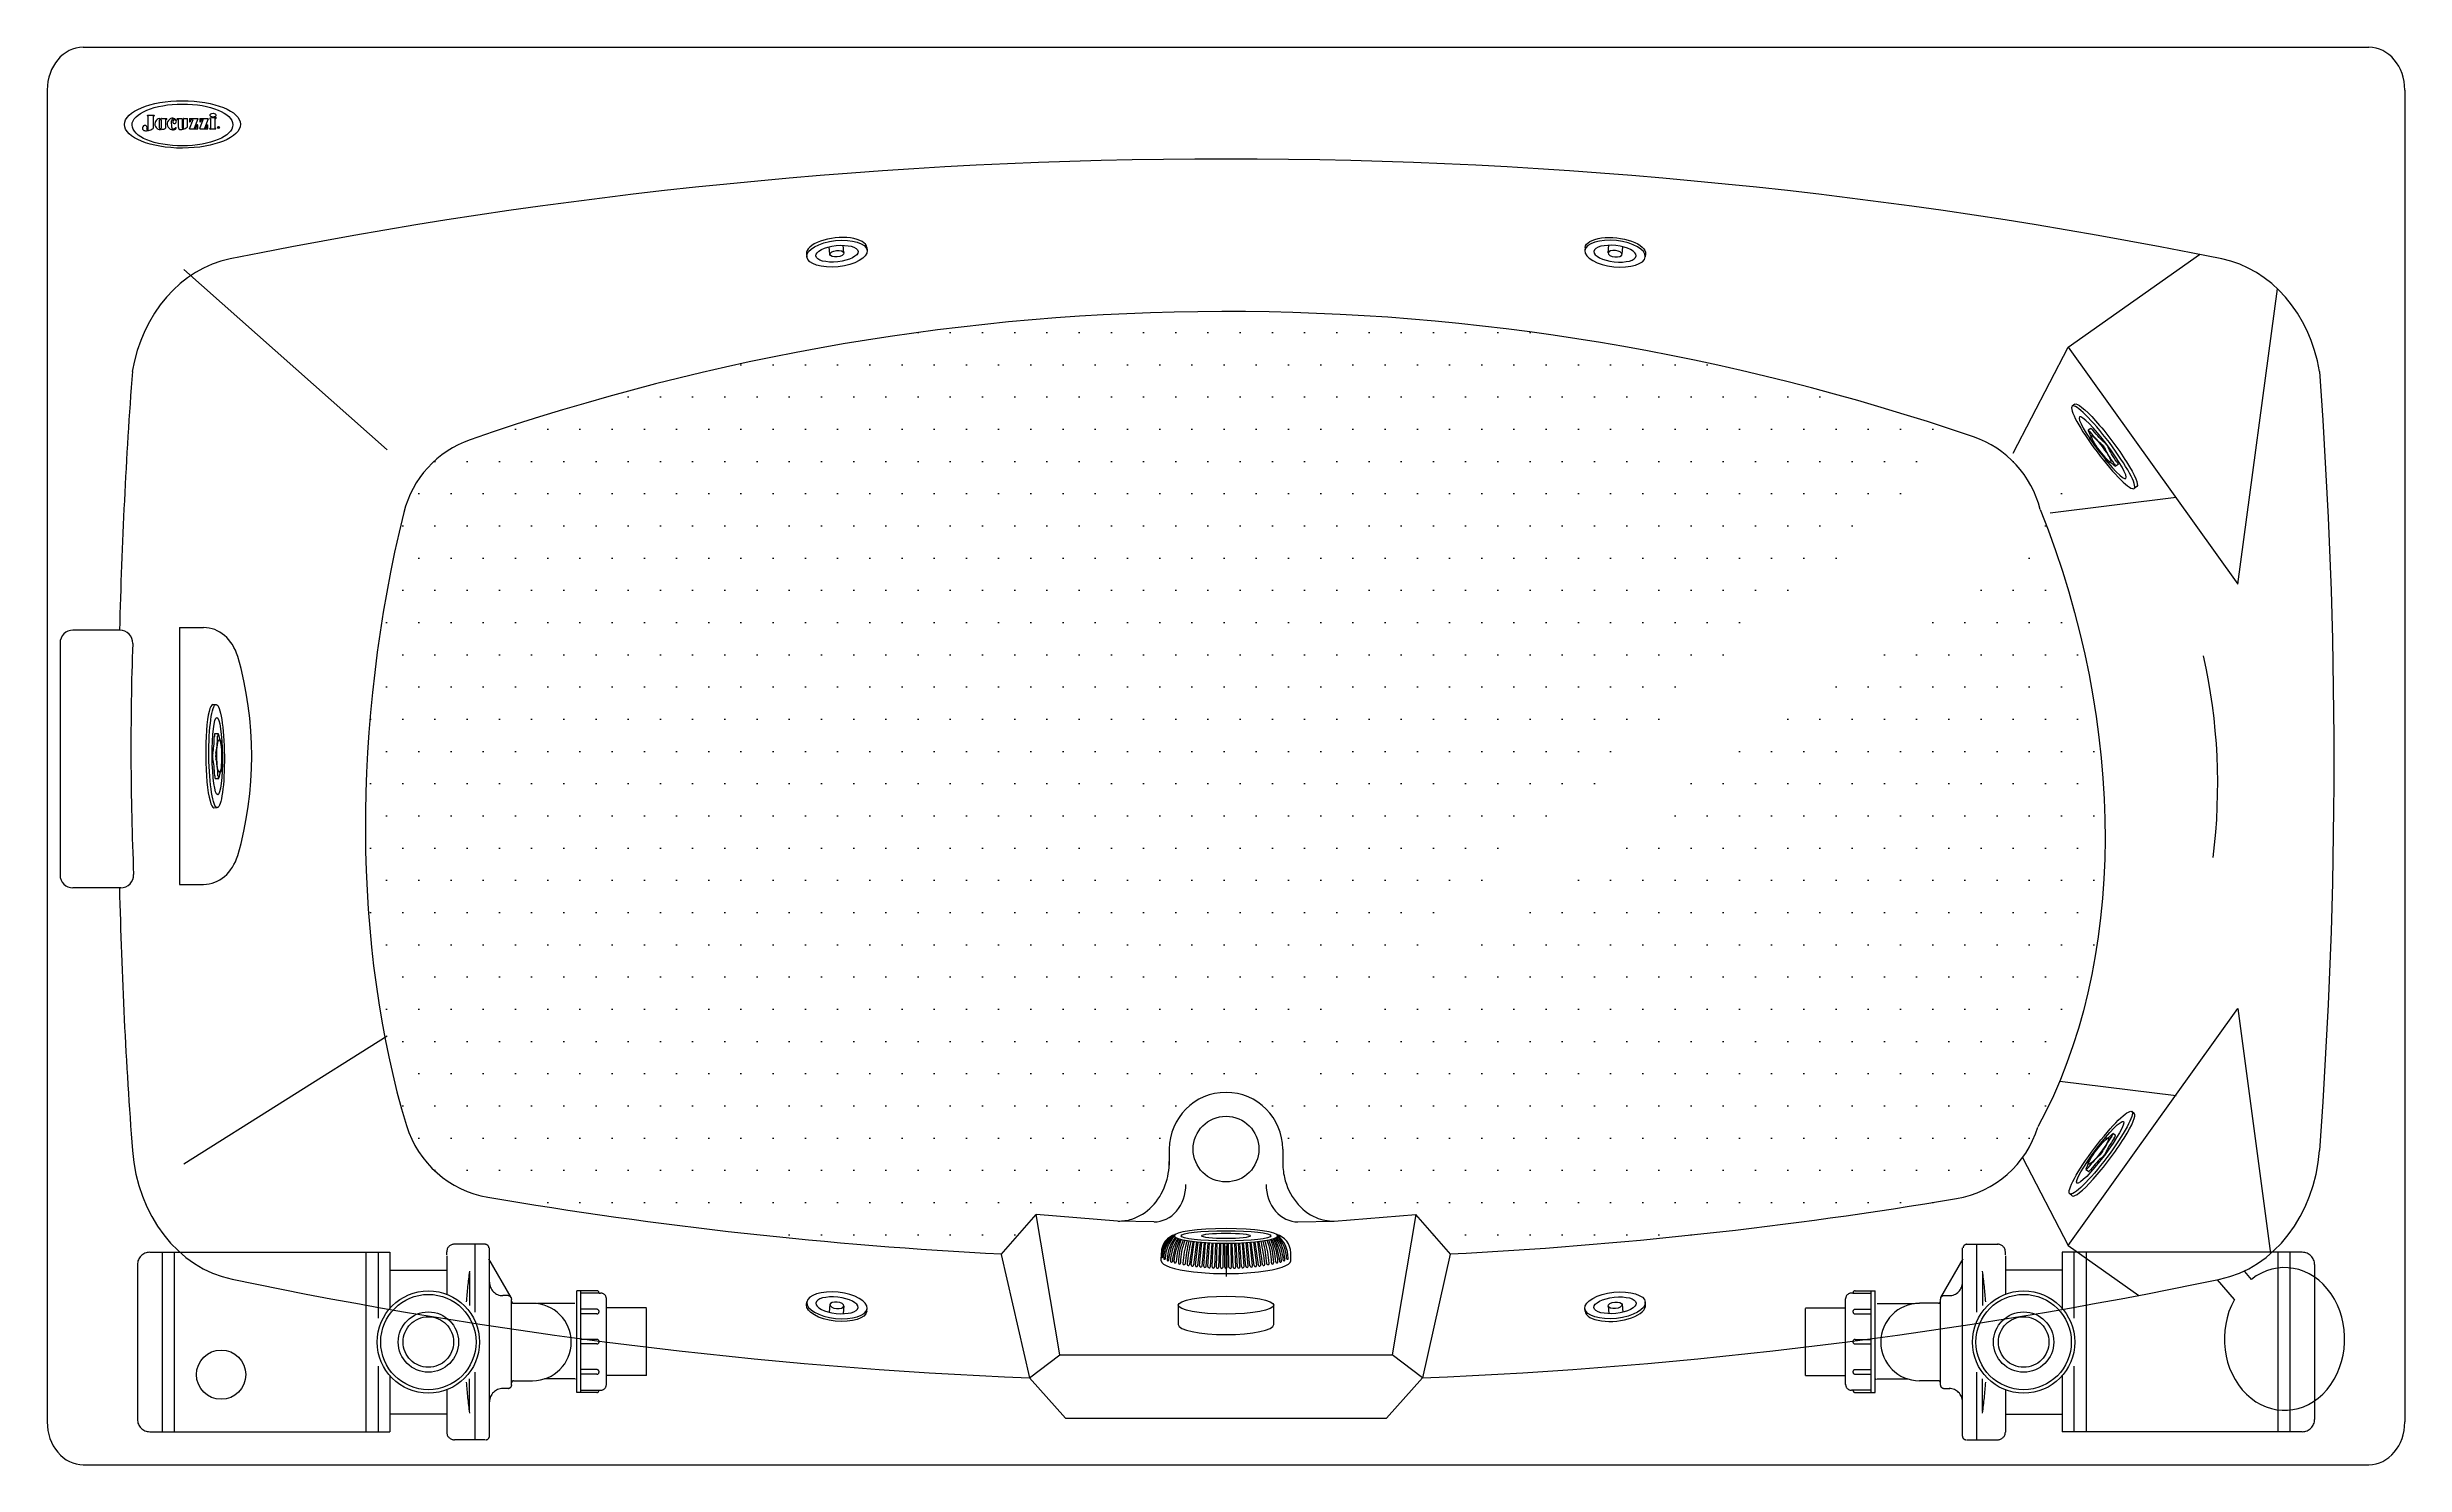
# Model space of a CAD drawing. Header units: millimetres. Extents: x -1273.63 to -1271.8, y 2253.67 to 2254.77.
import ezdxf
from ezdxf.enums import TextEntityAlignment as Align

# ---------------------------------------------------------------- set-up
doc = ezdxf.new("R2010")
doc.units = ezdxf.units.MM
doc.header["$LTSCALE"] = 10
doc.linetypes.add('HIDDEN', pattern=[0.375, 0.25, -0.125])
for name, color, linetype in [('CONTOR05', 7, 'Continuous'), ('jacuzzi', 1, 'Continuous'), ('LCOTA02', 1, 'Continuous')]:
    doc.layers.add(name, color=color, linetype=linetype)
doc.styles.add('ROMANS', font='romans', dxfattribs={"height": 4})

# ---------------------------------------------------------------- blocks, each defined once
blk = doc.blocks.new('A$C1E5B20B9')
at = {"layer": 'LCOTA02'}
for p, q in [((12, 80), (17, 80)), ((14.6, 57.5), (19.6, 57.5)), ((14.6, 22.5), (20, 22.5)), ((12, 0), (17, 0))]:
    blk.add_line(p, q, dxfattribs=at)
for centre, major_axis, start_param, end_param in [((12, 40), (0, 40), 0, 3.141593), ((8.2, 59), (0, 19), 3.648269, 4.519872), ((14.6, 54.8), (0, 2.68), 6.283185, 7.661464), ((13.2, 59), (0, 19), 3.648269, 4.519872), ((19.6, 54.8), (0, 2.68), 5.533225, 7.661464), ((24, 70.7), (0, 19), 2.391632, 3.263235), ((11.3, 40), (0, 2.68), 0.506677, 2.634916), ((8.2, 21), (0, 19), 4.904906, 5.776509), ((16.3, 40), (0, 2.68), 0.506677, 2.634916), ((13.2, 21), (0, 19), 4.904906, 5.776509), ((24.8, 49.2), (0, 2.68), 4.276588, 6.404827), ((30.7, 40), (0, 19), 1.134995, 2.006598), ((14.6, 25.2), (0, 2.68), 1.763314, 3.141593), ((19.6, 25.2), (0, 2.68), 1.763314, 3.891553), ((24, 9.3), (0, 19), 6.161543, 7.033146), ((24.8, 30.8), (0, 2.68), 3.019951, 5.14819)]:
    blk.add_ellipse(centre, major_axis=major_axis, ratio=0.3, start_param=start_param, end_param=end_param, dxfattribs=at)
for centre, major_axis, ratio in [((17, 40), (0, 40), 0.3), ((18, 40), (0, 30), 0.266667), ((21, 40), (0, 12.5), 0.3)]:
    blk.add_ellipse(centre, major_axis=major_axis, ratio=ratio, dxfattribs=at)
blk = doc.blocks.new('A$C00053991')
at = {"layer": 'CONTOR05', "xscale": 0.5, "zscale": 0.5}
blk.add_blockref('A$C1E5B20B9', (0, 0), dxfattribs=at)
blk = doc.blocks.new('A$C691B2982')
at = {"layer": 'CONTOR05', "xscale": 0.1, "yscale": 0.1, "zscale": 0.1}
blk.add_blockref('A$C00053991', (0, 0), dxfattribs=at)
blk = doc.blocks.new('A$C159910E5')
at = {"layer": 'CONTOR05', "rotation": 270}
blk.add_blockref('A$C691B2982', (0, 1.45), dxfattribs=at)
blk = doc.blocks.new('A$C3BF32979')
at = {"layer": 'CONTOR05', "rotation": 314.9999999999977}
blk.add_blockref('A$C159910E5', (-0.4, 5.26), dxfattribs=at)
blk = doc.blocks.new('*E7')
at = {"layer": 'CONTOR05', "rotation": 135.5818886525813}
blk.add_blockref('A$C3BF32979', (4.89, 4.04), dxfattribs=at)

msp = doc.modelspace()

# ---------------------------------------------------------------- hatches: boundary and pattern name
at = {"layer": 'jacuzzi'}
h = msp.add_hatch(dxfattribs=at)
h.set_pattern_fill('DOTS', color=256, scale=0.4, style=0)
h.set_pattern_definition([(0, (-1275.528308, 2255.046408), (0.0125, 0.025), [0, -0.025])])
edge = h.paths.add_edge_path()
edge.add_ellipse((-1272.7143, 2252.0787), major_axis=(0, 2.484), ratio=0.842911, start_angle=-16.0884, end_angle=16.2711)
edge.add_arc((-1273.2748, 2254.3876), 0.08, 109.0994, 166.1307)
edge.add_ellipse((-1273.0518, 2254.264), major_axis=(0.0846, 0.5717), ratio=0.558822, start_angle=80.3136, end_angle=130.201)
edge.add_arc((-1273.2738, 2253.9543), 0.08, 196.8588, 260.3496)
edge.add_ellipse((-1272.7143, 2258.6177), major_axis=(0, 4.7907), ratio=0.842911, start_angle=171.8433, end_angle=177.529)
edge.add_ellipse((-1272.7143, 2258.6177), major_axis=(0, 4.7907), ratio=0.842911, start_angle=182.471, end_angle=188.0699)
edge.add_arc((-1272.1607, 2253.9533), 0.08, 279.5483, 343.0307)
edge.add_ellipse((-1272.3825, 2254.264), major_axis=(-0.1541, 0.4613), ratio=0.68241, start_angle=212.2492, end_angle=275.0197, ccw=False)
edge.add_arc((-1272.16, 2254.3897), 0.08, 14.0043, 71.1107)
edge.add_line((-1272.7984, 2253.857), (-1272.8617, 2253.8621))
edge.add_line((-1272.8888, 2253.831), (-1272.8617, 2253.8621))
edge.add_line((-1272.5399, 2253.831), (-1272.5669, 2253.8621))
edge.add_line((-1272.6303, 2253.857), (-1272.5669, 2253.8621))
edge.add_spline(control_points=[(-1272.6703, 2253.9031), (-1272.6703, 2253.8989), (-1272.6699, 2253.8948), (-1272.6673, 2253.8837), (-1272.6642, 2253.8772), (-1272.6556, 2253.8664), (-1272.6503, 2253.8622), (-1272.6399, 2253.8578), (-1272.6352, 2253.8569), (-1272.6305, 2253.857)], knot_values=[1.570796, 1.570796, 1.570796, 1.570796, 1.842994, 1.842994, 2.322226, 2.322226, 2.801459, 2.801459, 3.155508, 3.155508, 3.155508, 3.155508], degree=3, periodic=0)
edge.add_arc((-1272.7143, 2253.9128), 0.044, 0, 180)
edge.add_spline(control_points=[(-1272.7981, 2253.857), (-1272.7945, 2253.8569), (-1272.7909, 2253.8574), (-1272.7816, 2253.8603), (-1272.7762, 2253.8637), (-1272.7673, 2253.8729), (-1272.7637, 2253.8787), (-1272.7594, 2253.8907), (-1272.7583, 2253.8969), (-1272.7583, 2253.9031)], knot_values=[3.127678, 3.127678, 3.127678, 3.127678, 3.399848, 3.399848, 3.853589, 3.853589, 4.307329, 4.307329, 4.712389, 4.712389, 4.712389, 4.712389], degree=3, periodic=0)

# ---------------------------------------------------------------- linework, layer by layer
at = {"layer": 'jacuzzi', "color": 3}
for p, q in [((-1273.6013, 2254.7678), (-1271.8273, 2254.7678)), ((-1273.6293, 2254.7346), (-1273.6293, 2253.7011)), ((-1271.7993, 2254.7346), (-1271.7993, 2253.7011)), ((-1273.6013, 2253.6678), (-1271.8273, 2253.6678))]:
    msp.add_line(p, q, dxfattribs=at)
at = {"layer": 'jacuzzi'}
for p, q in [((-1273.5515, 2254.7146), (-1273.5515, 2254.7148)), ((-1273.5513, 2254.715), (-1273.5464, 2254.715)), ((-1273.5511, 2254.7144), (-1273.5513, 2254.7144)), ((-1273.5509, 2254.704), (-1273.5509, 2254.7142)), ((-1273.5464, 2254.7144), (-1273.547, 2254.7144)), ((-1273.547, 2254.7144), (-1273.547, 2254.7048)), ((-1273.5462, 2254.7148), (-1273.5462, 2254.7146)), ((-1273.5405, 2254.7121), (-1273.5405, 2254.7122)), ((-1273.5404, 2254.7124), (-1273.5367, 2254.7124)), ((-1273.5374, 2254.7116), (-1273.5374, 2254.705)), ((-1273.5367, 2254.7118), (-1273.5372, 2254.7118)), ((-1273.5365, 2254.7122), (-1273.5365, 2254.712)), ((-1273.5326, 2254.7055), (-1273.5327, 2254.7107)), ((-1273.5283, 2254.7119), (-1273.5283, 2254.7123)), ((-1273.5282, 2254.7124), (-1273.5246, 2254.7124)), ((-1273.5282, 2254.7118), (-1273.5278, 2254.7118)), ((-1273.5277, 2254.7117), (-1273.5277, 2254.706)), ((-1273.5233, 2254.7124), (-1273.5204, 2254.7124)), ((-1273.5188, 2254.7124), (-1273.5188, 2254.7099)), ((-1273.5188, 2254.7045), (-1273.516, 2254.7118)), ((-1273.5187, 2254.7125), (-1273.5122, 2254.7125)), ((-1273.5187, 2254.7098), (-1273.5184, 2254.7098)), ((-1273.5149, 2254.705), (-1273.5121, 2254.7124)), ((-1273.5129, 2254.7076), (-1273.5125, 2254.7076)), ((-1273.5124, 2254.7044), (-1273.5124, 2254.7075)), ((-1273.5109, 2254.7124), (-1273.5109, 2254.7099)), ((-1273.5109, 2254.7046), (-1273.5081, 2254.7118)), ((-1273.5108, 2254.7125), (-1273.5043, 2254.7125)), ((-1273.5108, 2254.7098), (-1273.5104, 2254.7098)), ((-1273.507, 2254.705), (-1273.5042, 2254.7124)), ((-1273.505, 2254.7076), (-1273.5046, 2254.7076)), ((-1273.5045, 2254.7045), (-1273.5045, 2254.7075)), ((-1273.5403, 2254.7045), (-1273.5403, 2254.704)), ((-1273.5293, 2254.7047), (-1273.5293, 2254.7053)), ((-1273.5187, 2254.7044), (-1273.5125, 2254.7044)), ((-1273.5108, 2254.7044), (-1273.5046, 2254.7044)), ((-1273.503, 2254.7044), (-1273.503, 2254.7046)), ((-1273.5029, 2254.7044), (-1273.4986, 2254.7044)), ((-1273.4985, 2254.7045), (-1273.4985, 2254.7046)), ((-1273.0399, 2254.6072), (-1273.0397, 2254.6051)), ((-1273.0217, 2254.6071), (-1273.0223, 2254.613)), ((-1273.0109, 2254.6082), (-1273.0115, 2254.6141)), ((-1272.9931, 2254.6123), (-1272.9928, 2254.6102)), ((-1272.4356, 2254.6123), (-1272.4358, 2254.6102)), ((-1272.4178, 2254.6082), (-1272.4171, 2254.6141)), ((-1272.4069, 2254.6071), (-1272.4063, 2254.613)), ((-1272.3887, 2254.6072), (-1272.3889, 2254.6051)), ((-1272.0607, 2254.535), (-1271.9587, 2254.607)), ((-1273.3653, 2254.4554), (-1273.5231, 2254.5953)), ((-1271.929, 2254.3511), (-1271.8982, 2254.5804)), ((-1272.1033, 2254.4527), (-1272.0607, 2254.535)), ((-1272.0607, 2254.535), (-1271.929, 2254.3511)), ((-1272.0745, 2254.4066), (-1271.9767, 2254.4187)), ((-1273.6193, 2254.3055), (-1273.6193, 2254.1255)), ((-1273.5729, 2254.3155), (-1273.6093, 2254.3155)), ((-1273.5266, 2254.3175), (-1273.5266, 2254.1181)), ((-1273.5266, 2254.3175), (-1273.5079, 2254.3175)), ((-1273.5722, 2254.1155), (-1273.6093, 2254.1155)), ((-1273.5266, 2254.1181), (-1273.5079, 2254.1181)), ((-1272.0607, 2253.8381), (-1271.929, 2254.022)), ((-1271.929, 2254.022), (-1271.9035, 2253.8318)), ((-1273.5231, 2253.9013), (-1273.3653, 2254.0006)), ((-1272.0671, 2253.9655), (-1271.9767, 2253.9544)), ((-1272.7583, 2253.9128), (-1272.7583, 2253.9004)), ((-1272.6703, 2253.9128), (-1272.6703, 2253.9004)), ((-1272.096, 2253.9062), (-1272.0607, 2253.8381)), ((-1272.8888, 2253.831), (-1272.8617, 2253.8621)), ((-1272.8433, 2253.7531), (-1272.8617, 2253.8621)), ((-1272.7984, 2253.857), (-1272.8617, 2253.8621)), ((-1272.7702, 2253.8564), (-1272.7984, 2253.857)), ((-1272.6585, 2253.8564), (-1272.6303, 2253.857)), ((-1272.6303, 2253.857), (-1272.5669, 2253.8621)), ((-1272.5669, 2253.8621), (-1272.5853, 2253.7531)), ((-1272.5399, 2253.831), (-1272.5669, 2253.8621)), ((-1272.8888, 2253.831), (-1272.8668, 2253.7354)), ((-1272.7646, 2253.8262), (-1272.7645, 2253.8324)), ((-1272.7646, 2253.8262), (-1272.7645, 2253.8324)), ((-1272.7413, 2253.8232), (-1272.7389, 2253.8408)), ((-1272.7394, 2253.8229), (-1272.7369, 2253.8406)), ((-1272.7381, 2253.8228), (-1272.736, 2253.8405)), ((-1272.7362, 2253.8225), (-1272.734, 2253.8403)), ((-1272.7349, 2253.8224), (-1272.733, 2253.8403)), ((-1272.7329, 2253.8222), (-1272.731, 2253.8401)), ((-1272.7316, 2253.8221), (-1272.7301, 2253.84)), ((-1272.7297, 2253.8219), (-1272.7281, 2253.8399)), ((-1272.7284, 2253.8218), (-1272.7271, 2253.8399)), ((-1272.7264, 2253.8216), (-1272.7251, 2253.8398)), ((-1272.7251, 2253.8216), (-1272.7242, 2253.8398)), ((-1272.7231, 2253.8215), (-1272.7222, 2253.8397)), ((-1272.7218, 2253.8214), (-1272.7212, 2253.8397)), ((-1272.7199, 2253.8213), (-1272.7192, 2253.8396)), ((-1272.7186, 2253.8213), (-1272.7183, 2253.8396)), ((-1272.7166, 2253.8213), (-1272.7163, 2253.8396)), ((-1272.7153, 2253.8213), (-1272.7153, 2253.8396)), ((-1272.7143, 2253.8376), (-1272.7143, 2253.814)), ((-1272.7133, 2253.8213), (-1272.7133, 2253.8396)), ((-1272.712, 2253.8213), (-1272.7124, 2253.8396)), ((-1272.71, 2253.8213), (-1272.7104, 2253.8396)), ((-1272.7088, 2253.8213), (-1272.7094, 2253.8396)), ((-1272.7068, 2253.8214), (-1272.7074, 2253.8397)), ((-1272.7055, 2253.8215), (-1272.7065, 2253.8397)), ((-1272.7035, 2253.8216), (-1272.7045, 2253.8398)), ((-1272.7022, 2253.8216), (-1272.7035, 2253.8398)), ((-1272.7003, 2253.8218), (-1272.7015, 2253.8399)), ((-1272.699, 2253.8219), (-1272.7006, 2253.8399)), ((-1272.697, 2253.8221), (-1272.6986, 2253.84)), ((-1272.6957, 2253.8222), (-1272.6976, 2253.8401)), ((-1272.6938, 2253.8224), (-1272.6956, 2253.8403)), ((-1272.6925, 2253.8225), (-1272.6947, 2253.8403)), ((-1272.6905, 2253.8228), (-1272.6927, 2253.8405)), ((-1272.6892, 2253.8229), (-1272.6917, 2253.8406)), ((-1272.6873, 2253.8232), (-1272.6897, 2253.8408)), ((-1272.6641, 2253.8262), (-1272.6641, 2253.8324)), ((-1272.5402, 2253.8314), (-1272.5618, 2253.7354)), ((-1272.0607, 2253.8381), (-1272.0058, 2253.7993)), ((-1271.9316, 2253.796), (-1271.9446, 2253.8115)), ((-1271.9184, 2253.8117), (-1271.9236, 2253.8179)), ((-1273.0399, 2253.792), (-1273.0397, 2253.7942)), ((-1273.0217, 2253.7922), (-1273.0223, 2253.7863)), ((-1272.7514, 2253.7917), (-1272.7514, 2253.7768)), ((-1272.6772, 2253.7768), (-1272.6772, 2253.7917)), ((-1272.4069, 2253.7922), (-1272.4063, 2253.7863)), ((-1272.3887, 2253.792), (-1272.3889, 2253.7942)), ((-1273.0109, 2253.7911), (-1273.0115, 2253.7852)), ((-1272.9931, 2253.787), (-1272.9928, 2253.7891)), ((-1272.4356, 2253.787), (-1272.4358, 2253.7891)), ((-1272.4178, 2253.7911), (-1272.4171, 2253.7852)), ((-1272.8668, 2253.7354), (-1272.8433, 2253.7531)), ((-1272.8433, 2253.7531), (-1272.5853, 2253.7531)), ((-1272.5618, 2253.7354), (-1272.5853, 2253.7531)), ((-1272.8668, 2253.7354), (-1272.8388, 2253.704)), ((-1272.5618, 2253.7354), (-1272.5898, 2253.704)), ((-1272.8388, 2253.704), (-1272.5898, 2253.704))]:
    msp.add_line(p, q, dxfattribs=at)
at = {"layer": 'jacuzzi', "linetype": 'HIDDEN'}
for p, q in [((-1273.5497, 2253.8328), (-1273.3633, 2253.8328)), ((-1273.5401, 2253.8328), (-1273.5401, 2253.6935)), ((-1273.5306, 2253.8328), (-1273.5306, 2253.6935)), ((-1273.3819, 2253.8328), (-1273.3819, 2253.6935)), ((-1273.3724, 2253.8328), (-1273.3724, 2253.7817)), ((-1273.3633, 2253.8328), (-1273.3633, 2253.795)), ((-1273.3633, 2253.8328), (-1273.3633, 2253.7891)), ((-1273.3633, 2253.8307), (-1273.3633, 2253.795)), ((-1273.3633, 2253.8307), (-1273.3633, 2253.795)), ((-1273.3192, 2253.8308), (-1273.3192, 2253.833)), ((-1273.3192, 2253.8308), (-1273.3192, 2253.833)), ((-1273.2893, 2253.839), (-1273.3134, 2253.839)), ((-1273.2971, 2253.7864), (-1273.2971, 2253.839)), ((-1273.286, 2253.6901), (-1273.286, 2253.8361)), ((-1272.1426, 2253.6901), (-1272.1426, 2253.8361)), ((-1272.1393, 2253.839), (-1272.1152, 2253.839)), ((-1272.1315, 2253.7864), (-1272.1315, 2253.839)), ((-1272.1094, 2253.8308), (-1272.1094, 2253.833)), ((-1272.1094, 2253.8308), (-1272.1094, 2253.833)), ((-1271.8789, 2253.8328), (-1272.0653, 2253.8328)), ((-1272.0653, 2253.8328), (-1272.0653, 2253.795)), ((-1272.0653, 2253.8328), (-1272.0653, 2253.7891)), ((-1272.0653, 2253.8307), (-1272.0653, 2253.795)), ((-1272.0653, 2253.8307), (-1272.0653, 2253.795)), ((-1272.0563, 2253.8328), (-1272.0563, 2253.7817)), ((-1272.0467, 2253.8328), (-1272.0467, 2253.6935)), ((-1271.898, 2253.8328), (-1271.898, 2253.6935)), ((-1271.8885, 2253.8328), (-1271.8885, 2253.6935)), ((-1273.5592, 2253.8232), (-1273.5592, 2253.7031)), ((-1273.3633, 2253.819), (-1273.3192, 2253.819)), ((-1273.3016, 2253.8171), (-1273.3016, 2253.7915)), ((-1273.2692, 2253.7977), (-1273.2865, 2253.8277)), ((-1272.1595, 2253.7977), (-1272.1422, 2253.8277)), ((-1272.1271, 2253.8171), (-1272.1271, 2253.7915)), ((-1272.0653, 2253.819), (-1272.1094, 2253.819)), ((-1271.8694, 2253.8232), (-1271.8694, 2253.7031)), ((-1273.2716, 2253.7991), (-1273.2756, 2253.7991)), ((-1273.2688, 2253.73), (-1273.2688, 2253.7962)), ((-1273.2673, 2253.7932), (-1273.2525, 2253.7932)), ((-1273.2197, 2253.7929), (-1273.2488, 2253.7929)), ((-1273.2181, 2253.724), (-1273.2181, 2253.8029)), ((-1273.2151, 2253.724), (-1273.2151, 2253.8029)), ((-1273.2009, 2253.8011), (-1273.2151, 2253.8011)), ((-1273.2009, 2253.8011), (-1273.1997, 2253.8011)), ((-1273.2009, 2253.801), (-1273.1997, 2253.801)), ((-1273.1952, 2253.7303), (-1273.1952, 2253.7966)), ((-1273.1952, 2253.7302), (-1273.1952, 2253.7965)), ((-1272.2334, 2253.7303), (-1272.2334, 2253.7966)), ((-1272.2334, 2253.7302), (-1272.2334, 2253.7965)), ((-1272.2277, 2253.8011), (-1272.2289, 2253.8011)), ((-1272.2277, 2253.801), (-1272.2289, 2253.801)), ((-1272.2277, 2253.8011), (-1272.2135, 2253.8011)), ((-1272.2135, 2253.724), (-1272.2135, 2253.8029)), ((-1272.2105, 2253.724), (-1272.2105, 2253.8029)), ((-1272.209, 2253.7929), (-1272.1798, 2253.7929)), ((-1272.1613, 2253.7932), (-1272.1761, 2253.7932)), ((-1272.1598, 2253.73), (-1272.1598, 2253.7962)), ((-1272.157, 2253.7991), (-1272.153, 2253.7991)), ((-1273.1642, 2253.7896), (-1273.1952, 2253.7896)), ((-1273.1642, 2253.7854), (-1273.1642, 2253.7891)), ((-1273.1642, 2253.7372), (-1273.1642, 2253.7891)), ((-1273.1642, 2253.7817), (-1273.1642, 2253.7854)), ((-1273.1642, 2253.7372), (-1273.1642, 2253.7854)), ((-1272.2644, 2253.7896), (-1272.2334, 2253.7896)), ((-1272.2644, 2253.7854), (-1272.2644, 2253.7891)), ((-1272.2644, 2253.7372), (-1272.2644, 2253.7891)), ((-1272.2644, 2253.7817), (-1272.2644, 2253.7854)), ((-1272.2644, 2253.7372), (-1272.2644, 2253.7854)), ((-1273.3724, 2253.7444), (-1273.3724, 2253.6935)), ((-1273.3633, 2253.737), (-1273.3633, 2253.6935)), ((-1273.2971, 2253.6873), (-1273.2971, 2253.7397)), ((-1273.1642, 2253.7372), (-1273.1952, 2253.7372)), ((-1273.1642, 2253.7372), (-1273.1952, 2253.7372)), ((-1272.2644, 2253.7372), (-1272.2334, 2253.7372)), ((-1272.2644, 2253.7372), (-1272.2334, 2253.7372)), ((-1272.1315, 2253.6873), (-1272.1315, 2253.7397)), ((-1272.0653, 2253.737), (-1272.0653, 2253.6935)), ((-1272.0563, 2253.7444), (-1272.0563, 2253.6935)), ((-1273.3016, 2253.7091), (-1273.3016, 2253.7346)), ((-1273.2716, 2253.7271), (-1273.276, 2253.7271)), ((-1273.2673, 2253.7331), (-1273.2525, 2253.7331)), ((-1273.2197, 2253.7345), (-1273.2433, 2253.7345)), ((-1273.2188, 2253.7344), (-1273.2193, 2253.7344)), ((-1273.2151, 2253.7258), (-1273.1997, 2253.7258)), ((-1272.2135, 2253.7258), (-1272.2289, 2253.7258)), ((-1272.2098, 2253.7344), (-1272.2093, 2253.7344)), ((-1272.209, 2253.7345), (-1272.1853, 2253.7345)), ((-1272.1613, 2253.7331), (-1272.1761, 2253.7331)), ((-1272.157, 2253.7271), (-1272.1526, 2253.7271)), ((-1272.1271, 2253.7091), (-1272.1271, 2253.7346)), ((-1273.3633, 2253.7071), (-1273.3633, 2253.6935)), ((-1273.3192, 2253.7071), (-1273.3633, 2253.7071)), ((-1272.1094, 2253.7071), (-1272.0653, 2253.7071)), ((-1272.0653, 2253.7071), (-1272.0653, 2253.6935)), ((-1273.5497, 2253.6935), (-1273.3633, 2253.6935)), ((-1273.3192, 2253.6954), (-1273.3192, 2253.6933)), ((-1273.3192, 2253.6954), (-1273.3192, 2253.6933)), ((-1273.2965, 2253.6873), (-1273.3132, 2253.6873)), ((-1273.2965, 2253.6873), (-1273.3132, 2253.6873)), ((-1273.2893, 2253.6873), (-1273.2979, 2253.6873)), ((-1272.1393, 2253.6873), (-1272.1308, 2253.6873)), ((-1272.1321, 2253.6873), (-1272.1154, 2253.6873)), ((-1272.1321, 2253.6873), (-1272.1154, 2253.6873)), ((-1272.1094, 2253.6954), (-1272.1094, 2253.6933)), ((-1272.1094, 2253.6954), (-1272.1094, 2253.6933)), ((-1271.8789, 2253.6935), (-1272.0653, 2253.6935))]:
    msp.add_line(p, q, dxfattribs=at)
at = {"layer": 'jacuzzi'}
msp.add_lwpolyline([(-1273.5406, 2254.7056), (-1273.5406, 2254.7107, 1), (-1273.5424, 2254.7107), (-1273.5424, 2254.7056, 1)], format="xyb", close=True, dxfattribs=at)
for points in [[(-1273.5245, 2254.7123), (-1273.5245, 2254.7052, 0.135484), (-1273.5244, 2254.7051, 0.597309), (-1273.5234, 2254.7051, 0.11277), (-1273.5234, 2254.7052), (-1273.5234, 2254.7123)], [(-1273.5237, 2254.7041, 0.062974), (-1273.5206, 2254.7058, 0.257829), (-1273.5203, 2254.7064), (-1273.5203, 2254.7123)], [(-1273.4994, 2254.7129), (-1273.5029, 2254.7128, 0.414214), (-1273.503, 2254.7128), (-1273.503, 2254.7123, 0.414214), (-1273.5029, 2254.7122), (-1273.5026, 2254.7122, -0.414214), (-1273.5025, 2254.7121), (-1273.5025, 2254.7051)], [(-1273.499, 2254.7051), (-1273.499, 2254.7122, -0.309408), (-1273.4989, 2254.7124, 0.090701), (-1273.498, 2254.7129, 0.365017), (-1273.498, 2254.7131), (-1273.4981, 2254.7132, 0.451807), (-1273.4983, 2254.7133, -0.178007), (-1273.4995, 2254.7129)]]:
    msp.add_lwpolyline(points, format="xyb", dxfattribs=at)
at = {"layer": 'jacuzzi', "linetype": 'HIDDEN'}
for points in [[(-1273.3192, 2253.8301), (-1273.3192, 2253.8001)], [(-1272.1094, 2253.8301), (-1272.1094, 2253.8001)], [(-1273.2027, 2253.8029), (-1273.2181, 2253.8029)], [(-1272.2259, 2253.8029), (-1272.2105, 2253.8029)], [(-1273.2027, 2253.7885), (-1273.2151, 2253.7885)], [(-1273.2027, 2253.7849), (-1273.2151, 2253.7849)], [(-1272.2259, 2253.7885), (-1272.2135, 2253.7885)], [(-1272.2259, 2253.7849), (-1272.2135, 2253.7849)], [(-1273.2027, 2253.7652), (-1273.2151, 2253.7652)], [(-1273.2027, 2253.7616), (-1273.2151, 2253.7616)], [(-1272.2259, 2253.7652), (-1272.2135, 2253.7652)], [(-1272.2259, 2253.7616), (-1272.2135, 2253.7616)], [(-1273.2027, 2253.7417), (-1273.2151, 2253.7417)], [(-1273.2027, 2253.7381), (-1273.2151, 2253.7381)], [(-1272.2259, 2253.7417), (-1272.2135, 2253.7417)], [(-1272.2259, 2253.7381), (-1272.2135, 2253.7381)], [(-1273.3192, 2253.726), (-1273.3192, 2253.7021), (-1273.3192, 2253.6954)], [(-1273.2027, 2253.724), (-1273.2181, 2253.724)], [(-1272.2259, 2253.724), (-1272.2105, 2253.724)], [(-1272.1094, 2253.726), (-1272.1094, 2253.7021), (-1272.1094, 2253.6954)], [(-1273.3192, 2253.7071), (-1273.3192, 2253.7021), (-1273.3192, 2253.6954)], [(-1272.1094, 2253.7071), (-1272.1094, 2253.7021), (-1272.1094, 2253.6954)]]:
    msp.add_lwpolyline(points, dxfattribs=at)
at = {"layer": 'jacuzzi'}
for centre, radius in [((-1273.4963, 2254.7055), 0.000795), ((-1272.7143, 2253.9128), 0.0255), ((-1273.4943, 2253.7378), 0.0191)]:
    msp.add_circle(centre, radius, dxfattribs=at)
at = {"layer": 'jacuzzi', "linetype": 'HIDDEN'}
for centre, radius in [((-1273.3334, 2253.7631), 0.0397), ((-1273.3334, 2253.7631), 0.037), ((-1272.0952, 2253.7631), 0.0397), ((-1272.0952, 2253.7631), 0.037), ((-1273.3334, 2253.7631), 0.0234), ((-1273.3334, 2253.7631), 0.0196), ((-1272.0952, 2253.7631), 0.0234), ((-1272.0952, 2253.7631), 0.0196)]:
    msp.add_circle(centre, radius, dxfattribs=at)
at = {"layer": 'jacuzzi'}
for centre, radius, start, end in [((-1273.5533, 2254.7051), 0.00211, 123.1177, 234.9462), ((-1273.5535, 2254.7053), 0.00184, 329.5256, 123.375), ((-1273.5513, 2254.7148), 0.000183, 90.1374, 180.1374), ((-1273.5513, 2254.7146), 0.000183, 180.1374, 270.1374), ((-1273.5511, 2254.7142), 0.000183, 0.1374, 90.1374), ((-1273.5464, 2254.7148), 0.000183, 0.1374, 90.1374), ((-1273.5464, 2254.7146), 0.000183, 270.1374, 0.1374), ((-1273.5413, 2254.7082), 0.00441, 126.4407, 231.623), ((-1273.5421, 2254.7096), 0.0028, 60.0604, 132.4135), ((-1273.5406, 2254.7121), 0.0000913, 231.5927, 0.1374), ((-1273.5404, 2254.7122), 0.000183, 90.1374, 180.1374), ((-1273.5372, 2254.7116), 0.000183, 90.1374, 180.1374), ((-1273.5367, 2254.7122), 0.000183, 0.1374, 90.1374), ((-1273.5367, 2254.712), 0.000183, 270.1374, 0.1374), ((-1273.5317, 2254.7082), 0.00446, 127.2687, 242.4045), ((-1273.5319, 2254.7087), 0.00398, 88.737, 129.0901), ((-1273.5307, 2254.7107), 0.00197, 150.5747, 179.1498), ((-1273.5314, 2254.711), 0.00116, 97.2494, 147.38), ((-1273.5305, 2254.71), 0.00138, 110.4207, 290.8717), ((-1273.5319, 2254.7095), 0.00316, 29.6646, 87.6392), ((-1273.5315, 2254.7112), 0.000975, 50.9183, 96.4788), ((-1273.5311, 2254.7116), 0.000419, 289.1669, 44.2246), ((-1273.5308, 2254.7103), 0.00178, 294.5309, 26.0445), ((-1273.5282, 2254.7123), 0.0000913, 90.1374, 180.1374), ((-1273.5282, 2254.7119), 0.0000913, 180.1374, 270.1374), ((-1273.5278, 2254.7117), 0.0000913, 0.1374, 90.1374), ((-1273.5246, 2254.7123), 0.0000913, 0.1374, 90.1374), ((-1273.5233, 2254.7123), 0.0000913, 90.1374, 180.1374), ((-1273.5204, 2254.7123), 0.0000913, 0.1374, 90.1374), ((-1273.5187, 2254.7124), 0.0000913, 90.1374, 180.1374), ((-1273.5187, 2254.7099), 0.0000913, 180.1374, 270.1374), ((-1273.5184, 2254.7099), 0.0000913, 270.1374, 355.1962), ((-1273.5157, 2254.7097), 0.00256, 130.2947, 175.1962), ((-1273.5164, 2254.7104), 0.0016, 80.4748, 129.1422), ((-1273.5161, 2254.7119), 0.000114, 339.0669, 80.4748), ((-1273.5156, 2254.7073), 0.00262, 294.9649, 3.9146), ((-1273.5129, 2254.7074), 0.000114, 90.1374, 183.9146), ((-1273.5125, 2254.7075), 0.0000913, 0.1374, 90.1374), ((-1273.5122, 2254.7124), 0.0000913, 339.0669, 90.1374), ((-1273.5108, 2254.7124), 0.0000913, 90.1374, 180.1374), ((-1273.5108, 2254.7099), 0.0000913, 180.1374, 270.1374), ((-1273.5078, 2254.7097), 0.00256, 130.2947, 175.1962), ((-1273.5104, 2254.7099), 0.0000913, 270.1374, 355.1962), ((-1273.5084, 2254.7104), 0.0016, 80.4748, 129.1422), ((-1273.5082, 2254.7119), 0.000114, 339.0669, 80.4748), ((-1273.5077, 2254.7073), 0.00262, 294.9649, 3.9146), ((-1273.505, 2254.7075), 0.000114, 90.1374, 183.9146), ((-1273.5046, 2254.7075), 0.0000913, 0.1374, 90.1374), ((-1273.5043, 2254.7124), 0.0000913, 339.0669, 90.1374), ((-1273.5535, 2254.7049), 0.00182, 234.9462, 260.3128), ((-1273.5526, 2254.7099), 0.00692, 260.3128, 285.5557), ((-1273.5515, 2254.7042), 0.000455, 149.5256, 195.9125), ((-1273.5513, 2254.7042), 0.000664, 195.9125, 246.2656), ((-1273.5514, 2254.704), 0.000455, 246.2656, 297.3403), ((-1273.5514, 2254.7042), 0.000605, 297.3403, 316.6663), ((-1273.5514, 2254.7041), 0.000567, 320.3573, 351.2817), ((-1273.5563, 2254.7228), 0.0204, 285.6978, 296.9818), ((-1273.5471, 2254.7048), 0.000183, 298.9605, 0.1374), ((-1273.5421, 2254.707), 0.00305, 228.5372, 304.3679), ((-1273.5412, 2254.7114), 0.00749, 276.4234, 300.2236), ((-1273.5317, 2254.708), 0.00427, 241.8197, 289.4806), ((-1273.5317, 2254.7054), 0.000927, 174.1917, 252.6762), ((-1273.5315, 2254.7071), 0.00266, 258.7146, 294.357), ((-1273.5313, 2254.7067), 0.00219, 295.4077, 324.9958), ((-1273.5323, 2254.7082), 0.00467, 295.1404, 309.0463), ((-1273.5294, 2254.7053), 0.000114, 0.1374, 144.9958), ((-1273.5294, 2254.7047), 0.000114, 309.2685, 0.1374), ((-1273.5255, 2254.706), 0.00214, 180.1374, 268.0606), ((-1273.5252, 2254.7081), 0.00421, 264.2109, 289.9875), ((-1273.5187, 2254.7045), 0.000114, 159.0669, 270.1374), ((-1273.5148, 2254.705), 0.000114, 159.0669, 274.2117), ((-1273.515, 2254.7073), 0.00243, 274.2117, 281.3592), ((-1273.5125, 2254.7045), 0.0000913, 270.1374, 0.1374), ((-1273.5108, 2254.7045), 0.000114, 159.0669, 270.1374), ((-1273.5069, 2254.705), 0.000114, 159.0669, 274.2117), ((-1273.5071, 2254.7073), 0.00243, 274.2117, 281.3592), ((-1273.5046, 2254.7045), 0.0000913, 270.1374, 0.1374), ((-1273.5029, 2254.7046), 0.0000913, 82.3097, 180.1374), ((-1273.5029, 2254.7044), 0.0000913, 180.1374, 270.1374), ((-1273.5029, 2254.7051), 0.000365, 262.3097, 0.1374), ((-1273.4986, 2254.7051), 0.000365, 180.1374, 273.7485), ((-1273.4986, 2254.7046), 0.0000913, 0.1374, 93.7485), ((-1273.4986, 2254.7045), 0.0000913, 270.1374, 0.1374), ((-1273.2748, 2254.3876), 0.08, 109.0994, 166.1307), ((-1272.16, 2254.3897), 0.08, 14.0043, 71.1107), ((-1273.6093, 2254.3055), 0.01, 90, 180), ((-1273.5729, 2254.3055), 0.01, 358.0472, 90), ((-1271.2079, 2254.2249), 2.3564, 178.0472, 182.4065), ((-1273.6093, 2254.1255), 0.01, 180, 270), ((-1273.5722, 2254.1255), 0.01, 270, 2.4065), ((-1272.7143, 2253.9128), 0.044, 0, 180), ((-1273.2738, 2253.9543), 0.08, 196.8588, 260.3496), ((-1272.1607, 2253.9533), 0.08, 279.5483, 343.0307), ((-1272.7495, 2253.8322), 0.015, 105.4909, 179.5), ((-1272.6791, 2253.8322), 0.015, 0.5, 74.4472), ((-1272.7478, 2253.8311), 0.0165, 113.122, 187.4137), ((-1272.7638, 2253.829), 0.000437, 185.1947, 359.2796), ((-1272.7453, 2253.8302), 0.0181, 119.4273, 183.9522), ((-1272.7408, 2253.8288), 0.0218, 127.8314, 181.6456), ((-1272.762, 2253.8279), 0.000615, 158.3204, 352.6804), ((-1272.7371, 2253.828), 0.0243, 134.3309, 180.2321), ((-1272.7312, 2253.8262), 0.0288, 140.6805, 178.3252), ((-1272.7257, 2253.8249), 0.0332, 145.1075, 176.9796), ((-1272.7205, 2253.8235), 0.0371, 147.5492, 176.0418), ((-1272.7089, 2253.8219), 0.0472, 153.2328, 175.4084), ((-1272.7121, 2253.823), 0.0427, 152.3198, 176.6528), ((-1272.695, 2253.8213), 0.0581, 158.528, 176.0922), ((-1272.7073, 2253.8244), 0.044, 156.1373, 179.444), ((-1272.7022, 2253.8244), 0.0474, 158.2863, 179.644), ((-1272.6735, 2253.8189), 0.0745, 162.2851, 175.8848), ((-1272.6355, 2253.816), 0.1107, 166.75, 175.9055), ((-1272.5998, 2253.8082), 0.1456, 166.9086, 173.8716), ((-1272.2862, 2253.7627), 0.4605, 170.2208, 172.4284), ((-1273.1424, 2253.7627), 0.4605, 7.5716, 9.7791), ((-1272.8289, 2253.8082), 0.1456, 6.1284, 13.0908), ((-1272.7931, 2253.816), 0.1107, 4.0945, 13.2492), ((-1272.7551, 2253.8189), 0.0745, 4.1152, 17.7136), ((-1272.7264, 2253.8244), 0.0474, 0.356, 21.7114), ((-1272.7213, 2253.8244), 0.044, 0.556, 23.8599), ((-1272.7336, 2253.8213), 0.0581, 3.9078, 21.4695), ((-1272.7166, 2253.823), 0.0427, 3.3472, 27.6765), ((-1272.7197, 2253.8219), 0.0472, 4.5916, 26.7633), ((-1272.7082, 2253.8235), 0.0371, 3.9582, 32.4452), ((-1272.703, 2253.8249), 0.0332, 3.0204, 34.8844), ((-1272.6974, 2253.8262), 0.0288, 1.6748, 39.1263), ((-1272.6879, 2253.8288), 0.0218, 358.3544, 52.1082), ((-1272.6916, 2253.828), 0.0243, 359.7679, 45.0739), ((-1272.6666, 2253.8279), 0.000615, 187.3196, 21.6796), ((-1272.7594, 2253.8268), 0.000615, 158.3204, 352.6804), ((-1272.7567, 2253.8259), 0.000777, 163.1915, 347.3605), ((-1272.7538, 2253.8253), 0.000853, 167.1949, 0.3983), ((-1272.7504, 2253.8245), 0.000886, 160.0987, 10.7386), ((-1272.7468, 2253.8241), 0.000957, 166.4345, 352.6285), ((-1272.7436, 2253.8235), 0.000962, 167.9164, 353.337), ((-1272.7404, 2253.823), 0.000966, 169.3777, 354.0441), ((-1272.7371, 2253.8226), 0.000971, 170.818, 354.7502), ((-1272.7339, 2253.8223), 0.000976, 172.2368, 355.4561), ((-1272.7306, 2253.822), 0.00098, 173.6339, 356.1623), ((-1272.7274, 2253.8217), 0.000985, 175.009, 356.8693), ((-1272.7241, 2253.8215), 0.00099, 176.3618, 357.5776), ((-1272.7209, 2253.8214), 0.000995, 177.6922, 358.2877), ((-1272.7176, 2253.8213), 0.001, 179, 359), ((-1272.7143, 2253.8213), 0.001, 180, 0), ((-1272.711, 2253.8213), 0.001, 181, 1), ((-1272.7078, 2253.8214), 0.000995, 181.7123, 2.3078), ((-1272.7045, 2253.8215), 0.00099, 182.4224, 3.6382), ((-1272.7013, 2253.8217), 0.000985, 183.1307, 4.991), ((-1272.698, 2253.822), 0.00098, 183.8377, 6.3661), ((-1272.6947, 2253.8223), 0.000976, 184.5439, 7.7632), ((-1272.6915, 2253.8226), 0.000971, 185.2498, 9.182), ((-1272.6883, 2253.823), 0.000966, 185.9559, 10.6223), ((-1272.685, 2253.8235), 0.000962, 186.663, 12.0836), ((-1272.6818, 2253.8241), 0.000957, 187.3715, 13.5655), ((-1272.6782, 2253.8245), 0.000886, 169.2614, 19.9013), ((-1272.6748, 2253.8253), 0.000853, 179.6017, 12.8051), ((-1272.672, 2253.8259), 0.000777, 192.6395, 16.8085), ((-1272.6692, 2253.8268), 0.000615, 187.3196, 21.6796)]:
    msp.add_arc(centre, radius, start, end, dxfattribs=at)
at = {"layer": 'jacuzzi', "linetype": 'HIDDEN'}
for centre, radius, start, end in [((-1273.5497, 2253.8232), 0.00954, 90, 180), ((-1273.3132, 2253.833), 0.00601, 90, 180), ((-1273.3132, 2253.833), 0.00601, 90, 180), ((-1273.2893, 2253.8361), 0.00286, 0, 90), ((-1272.1393, 2253.8361), 0.00286, 90, 180), ((-1272.1154, 2253.833), 0.00601, 0, 90), ((-1272.1154, 2253.833), 0.00601, 0, 90), ((-1271.8789, 2253.8232), 0.00954, 0, 90), ((-1272.8873, 2253.7626), 0.4179, 172.3703, 175.6636), ((-1272.5413, 2253.7626), 0.4179, 4.3364, 7.6297), ((-1273.2756, 2253.8095), 0.0104, 180, 270), ((-1273.2716, 2253.7962), 0.00286, 0, 90), ((-1273.2673, 2253.7946), 0.00145, 180, 270), ((-1273.2525, 2253.7631), 0.03, 270, 90), ((-1273.2027, 2253.8011), 0.0018, 0, 90), ((-1273.1997, 2253.7966), 0.0045, 0, 90), ((-1272.2289, 2253.7966), 0.0045, 90, 180), ((-1272.2259, 2253.8011), 0.0018, 90, 180), ((-1272.1761, 2253.7631), 0.03, 90, 270), ((-1272.1613, 2253.7946), 0.00145, 270, 0), ((-1272.157, 2253.7962), 0.00286, 90, 180), ((-1272.153, 2253.8095), 0.0104, 270, 0), ((-1273.2027, 2253.7867), 0.0018, 270, 90), ((-1272.2259, 2253.7867), 0.0018, 90, 270), ((-1273.2027, 2253.7634), 0.0018, 270, 90), ((-1272.2259, 2253.7634), 0.0018, 90, 270), ((-1273.2027, 2253.7399), 0.0018, 270, 90), ((-1272.2259, 2253.7399), 0.0018, 90, 270), ((-1272.8873, 2253.7635), 0.4179, 184.3364, 187.6297), ((-1273.2756, 2253.7167), 0.0104, 90, 180), ((-1273.2716, 2253.73), 0.00286, 270, 0), ((-1273.2673, 2253.7316), 0.00145, 90, 180), ((-1273.2188, 2253.7337), 0.000743, 14.8583, 90), ((-1273.2027, 2253.7258), 0.0018, 270, 0), ((-1273.1997, 2253.7303), 0.0045, 270, 0), ((-1272.2289, 2253.7303), 0.0045, 180, 270), ((-1272.2259, 2253.7258), 0.0018, 180, 270), ((-1272.2098, 2253.7337), 0.000743, 90, 165.1417), ((-1272.1613, 2253.7316), 0.00145, 0, 90), ((-1272.157, 2253.73), 0.00286, 180, 270), ((-1272.153, 2253.7167), 0.0104, 0, 90), ((-1272.5413, 2253.7635), 0.4179, 352.3703, 355.6636), ((-1273.5497, 2253.7031), 0.00954, 180, 270), ((-1271.8789, 2253.7031), 0.00954, 270, 0), ((-1273.3132, 2253.6933), 0.00601, 180, 270), ((-1273.3132, 2253.6933), 0.00601, 180, 270), ((-1273.2889, 2253.6901), 0.00286, 270, 0), ((-1272.1398, 2253.6901), 0.00286, 180, 270), ((-1272.1154, 2253.6933), 0.00601, 270, 0), ((-1272.1154, 2253.6933), 0.00601, 270, 0)]:
    msp.add_arc(centre, radius, start, end, dxfattribs=at)
at = {"layer": 'jacuzzi', "color": 3}
for centre, start_param, end_param in [((-1273.6013, 2254.7346), 0, 1.570796), ((-1273.6013, 2254.7346), 0, 1.570796), ((-1271.8273, 2254.7346), -1.570796, 0), ((-1273.6013, 2253.7011), 1.570796, 3.141593), ((-1271.8273, 2253.7011), 3.141593, 4.712389)]:
    msp.add_ellipse(centre, major_axis=(0, 0.0332), ratio=0.842911, start_param=start_param, end_param=end_param, dxfattribs=at)
at = {"layer": 'jacuzzi'}
for centre, major_axis, ratio, start_param, end_param in [((-1273.5243, 2254.7079), (0.045, 0.0001), 0.408776, 3.141593, 9.424778), ((-1273.5243, 2254.7075), (0.0391, 0.0001), 0.415223, 3.141593, 9.424778), ((-1273.5005, 2254.7151), (0.00235, 0.00001), 0.621803, 3.141593, 9.424778), ((-1272.7143, 2249.2124), (0, 5.4686), 0.842911, -0.168495, 0.168495), ((-1273.0165, 2254.6098), (0.0234, 0.0025), 0.431953, 6.283185, 9.424778), ((-1273.4717, 2254.4943), (0, 0.1108), 0.842911, 0.168495, 1.372372), ((-1273.0163, 2254.6076), (-0.00541, -0.00058), 0.461888, -3.141592653589793, 3.141592653589793), ((-1271.957, 2254.4943), (0, 0.1108), 0.842911, -1.372372, -0.168495), ((-1272.7143, 2252.0787), (0, 2.484), 0.842911, -0.280796, 0.283985), ((-1270.6752, 2254.214), (0, 3.4395), 0.842911, 1.482831, 1.541281), ((-1274.7534, 2254.214), (0, 3.4395), 0.842911, 4.624424, 4.800354), ((-1273.0518, 2254.264), (0.0846, 0.5717), 0.558822, 1.401736, 2.272436), ((-1273.5079, 2254.2843), (0, 0.0332), 0.842911, -1.240499, 0), ((-1273.6713, 2254.2178), (0, 0.2382), 0.842911, 4.382092, 5.042686), ((-1272.2699, 2254.196), (0, 0.386), 0.842911, 4.564185, 4.973567), ((-1273.5079, 2254.1514), (0, 0.0332), 0.842911, 3.141593, 4.382092), ((-1270.6752, 2254.214), (0, 3.4395), 0.842911, 1.599437, 1.658762), ((-1273.4696, 2253.9216), (0, 0.1114), 0.842911, 1.658762, 2.968138), ((-1271.959, 2253.9216), (0, 0.1114), 0.842911, 3.315047, 4.624424), ((-1272.7698, 2253.8853), (0, 0.0289), 0.842911, 3.127678, 4.712389), ((-1272.6588, 2253.8853), (0, 0.0289), 0.842911, 1.570796, 3.155508), ((-1272.7143, 2258.6177), (0, 4.7907), 0.842911, 2.999232, 3.098466), ((-1272.7143, 2258.6177), (0, 4.7907), 0.842911, 3.184719, 3.282439), ((-1272.7143, 2259.0358), (0, 5.3035), 0.842911, 2.968138, 3.107473), ((-1272.7143, 2253.8262), (-0.0503, 0), 0.198307, 6.281174, 9.428239), ((-1272.7143, 2259.0358), (0, 5.3035), 0.842911, 3.175713, 3.315047), ((-1271.8927, 2253.7655), (0, 0.0554), 0.842911, 0.986756, 6.867226), ((-1272.4121, 2253.7895), (-0.0234, -0.0025), 0.431953, 6.283185, 9.424778), ((-1272.4123, 2253.7916), (0.00541, 0.00058), 0.461888, -3.141592653589793, 3.141592653589793), ((-1272.7143, 2253.7768), (0.0371, 0), 0.213184, 3.141593, 6.283185)]:
    msp.add_ellipse(centre, major_axis=major_axis, ratio=ratio, start_param=start_param, end_param=end_param, dxfattribs=at)
for centre, major_axis, ratio in [((-1273.0163, 2254.6076), (0.0234, 0.0025), 0.431953), ((-1273.0163, 2254.6076), (0.0164, 0.0018), 0.381644), ((-1272.7143, 2253.8455), (-0.04, 0), 0.1484), ((-1272.7143, 2253.8455), (-0.0349, 0), 0.114375), ((-1272.7143, 2253.8455), (-0.0189, 0), 0.112344), ((-1272.7143, 2253.7917), (-0.0371, 0), 0.186255), ((-1272.4123, 2253.7916), (-0.0234, -0.0025), 0.431953), ((-1272.4123, 2253.7916), (-0.0164, -0.0018), 0.381644)]:
    msp.add_ellipse(centre, major_axis=major_axis, ratio=ratio, dxfattribs=at)
at = {"layer": 'jacuzzi', "extrusion": (0, 0, -1)}
for major_axis, ratio in [((-0.0234, 0.0025), 0.431953), ((-0.0164, 0.0018), 0.381644)]:
    msp.add_ellipse((-1272.4123, 2254.6076), major_axis=major_axis, ratio=ratio, dxfattribs=at)
for centre, major_axis, ratio, start_param, end_param in [((-1272.4121, 2254.6098), (-0.0234, 0.0025), 0.431953, 0, 3.141593), ((-1272.4123, 2254.6076), (-0.00541, 0.00058), 0.461888, 4.712389, 10.995574), ((-1272.3825, 2254.264), (-0.1541, 0.4613), 0.68241, 1.483186, 2.578738), ((-1273.0165, 2253.7895), (-0.0234, 0.0025), 0.431953, 3.141593, 6.283185), ((-1273.0163, 2253.7916), (-0.0234, 0.0025), 0.431953, 3.141593, 9.424778), ((-1273.0163, 2253.7916), (-0.0164, 0.0018), 0.381644, 3.141593, 9.424778), ((-1273.0163, 2253.7916), (-0.00541, 0.00058), 0.461888, 1.570796326746801, 7.853981633926388)]:
    msp.add_ellipse(centre, major_axis=major_axis, ratio=ratio, start_param=start_param, end_param=end_param, dxfattribs=at)
at = {"layer": 'jacuzzi'}
for points, knots in [([(-1272.7981, 2253.857), (-1272.7945, 2253.8569), (-1272.7909, 2253.8574), (-1272.7816, 2253.8603), (-1272.7762, 2253.8637), (-1272.7673, 2253.8729), (-1272.7637, 2253.8787), (-1272.7594, 2253.8907), (-1272.7583, 2253.8969), (-1272.7583, 2253.9031)], [3.127678, 3.127678, 3.127678, 3.127678, 3.399848, 3.399848, 3.853589, 3.853589, 4.307329, 4.307329, 4.712389, 4.712389, 4.712389, 4.712389]), ([(-1272.6703, 2253.9031), (-1272.6703, 2253.8989), (-1272.6699, 2253.8948), (-1272.6673, 2253.8837), (-1272.6642, 2253.8772), (-1272.6556, 2253.8664), (-1272.6503, 2253.8622), (-1272.6399, 2253.8578), (-1272.6352, 2253.8569), (-1272.6305, 2253.857)], [1.570796, 1.570796, 1.570796, 1.570796, 1.842994, 1.842994, 2.322226, 2.322226, 2.801459, 2.801459, 3.155508, 3.155508, 3.155508, 3.155508])]:
    msp.add_open_spline(points, degree=3, knots=knots, dxfattribs=at)

# ---------------------------------------------------------------- block references
at = {"layer": 'jacuzzi', "extrusion": (0, 0, -1), "xscale": 0.009999999999923116, "yscale": 0.01000000000021828, "zscale": -0.01000000000010459, "rotation": 322.4063034757256}
msp.add_blockref('*E7', (1272.0023, 2254.4309), dxfattribs=at)
at = {"layer": 'jacuzzi'}
for p, xscale, yscale, zscale, rotation in [((-1273.4574, 2254.2182), 0.01000000000039614, 0.01000000000021828, 0.01000000000021828, 135.5818886519914), ((-1272.0676, 2253.9343), 0.01000000000006382, 0.009999999999923116, 0.0100000000000132, 277.9881921287906)]:
    msp.add_blockref('A$C3BF32979', p, dxfattribs=dict(at, xscale=xscale, yscale=yscale, zscale=zscale, rotation=rotation))

# ---------------------------------------------------------------- texts
at = {"layer": 'jacuzzi', "style": 'ROMANS'}
msp.add_text('R', height=0.000796, rotation=0.1374, dxfattribs=at).set_placement((-1273.4963, 2254.7055), align=Align.MIDDLE_CENTER)

doc.saveas('drawing.dxf')
